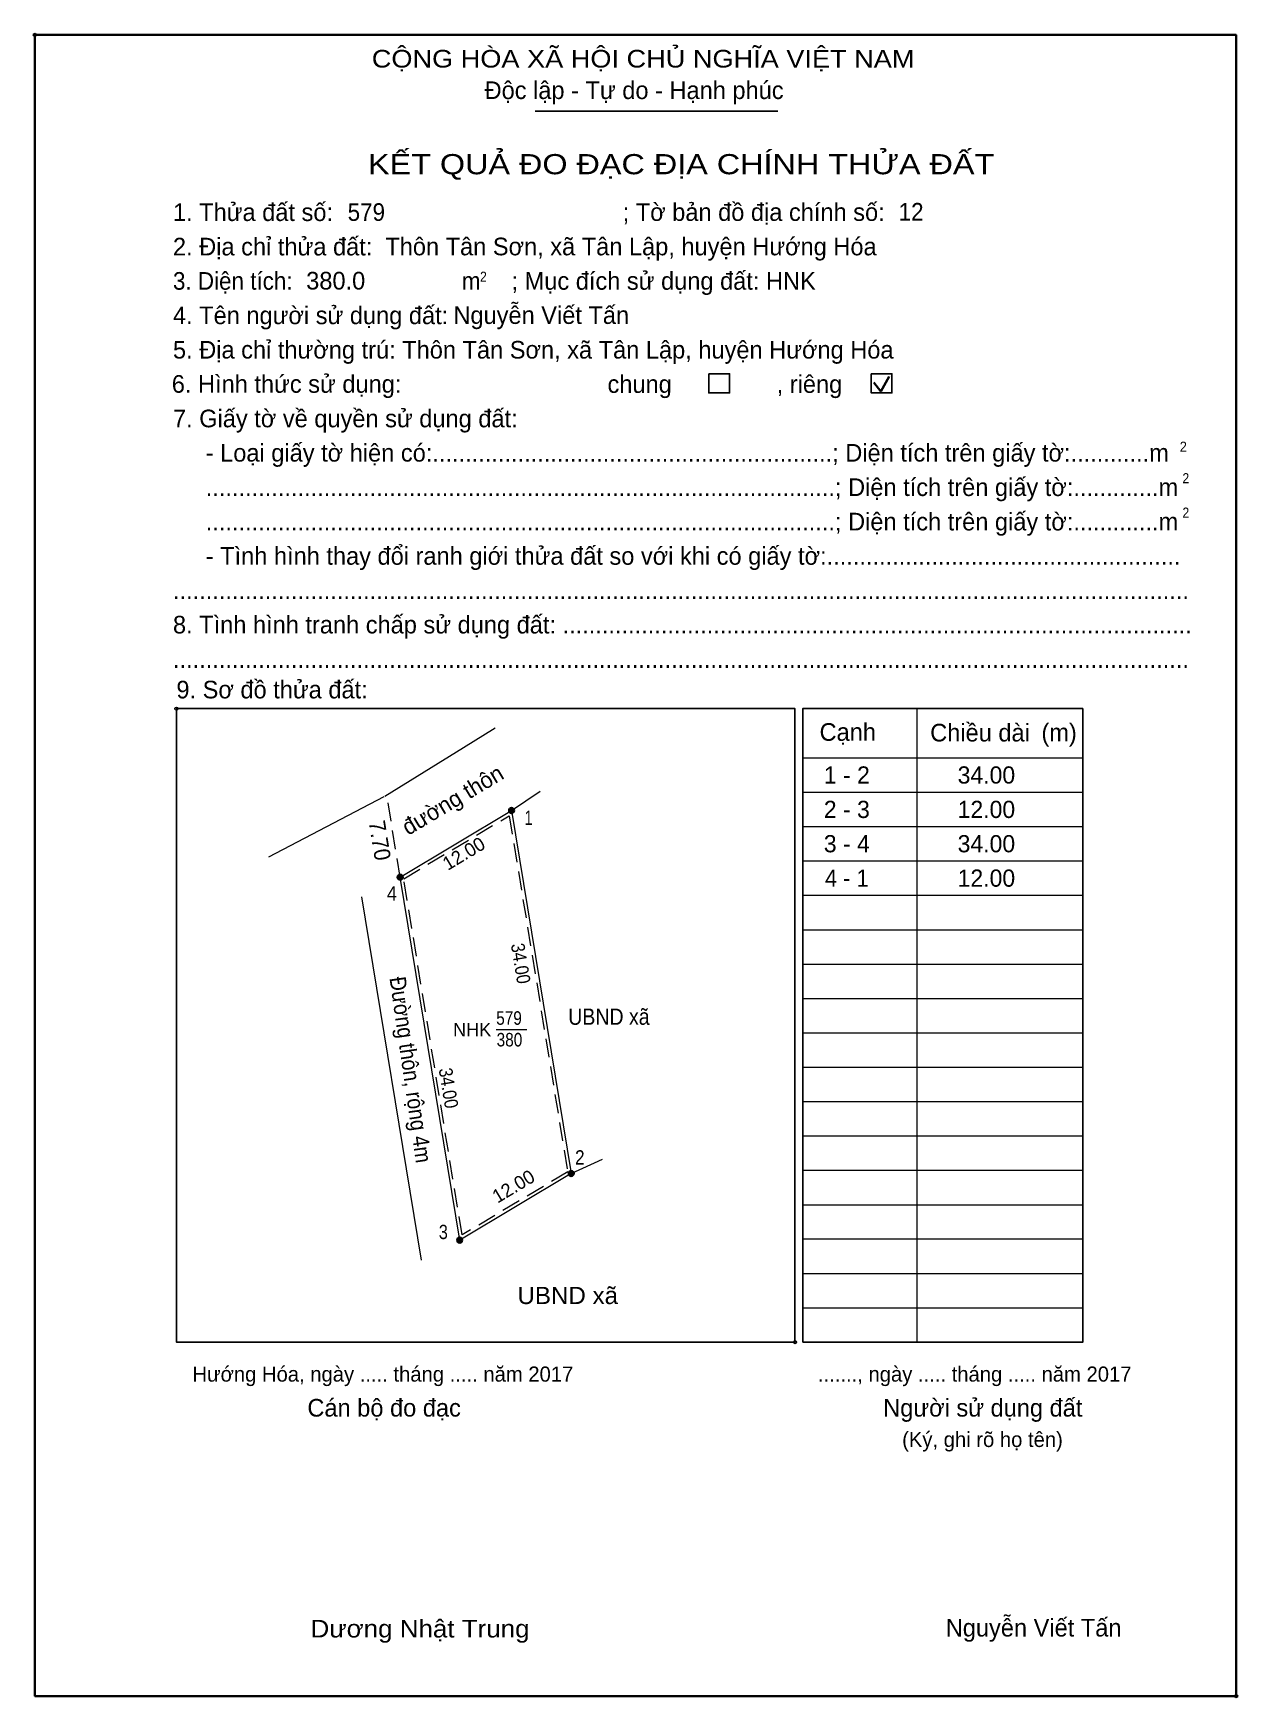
# Model space of a CAD drawing. Header units: metres. Extents: x 548127 to 548744, y 1837687 to 1837841.
# Drawn here: x 548127.3 to 548238.6, y 1837687.1 to 1837840.8 of the extents above; entities that cross this region are included whole.
import ezdxf
from ezdxf.enums import TextEntityAlignment as Align

# ---------------------------------------------------------------- set-up
doc = ezdxf.new("R2010")
doc.units = ezdxf.units.M
doc.header["$LTSCALE"] = 0.58
doc.header["$PDMODE"] = 32
doc.header["$PDSIZE"] = 0.29
doc.linetypes.add('MEDIUM_DASHED', pattern=[4.5, 3, -1.5])
for name, color, linetype, lineweight in [('1', 7, 'Continuous', 13), ('10', 7, 'Continuous', 13), ('11', 7, 'Continuous', 25), ('2', 7, 'Continuous', 35), ('27', 7, 'Continuous', 13), ('50', 7, 'Continuous', 25), ('63', 7, 'Continuous', 13)]:
    doc.layers.add(name, color=color, linetype=linetype, lineweight=lineweight)
for name, color, linetype in [('15', 7, 'Continuous'), ('36', 7, 'Continuous'), ('48', 7, 'Continuous'), ('52', 7, 'Continuous'), ('6', 7, 'Continuous'), ('9', 7, 'Continuous')]:
    doc.layers.add(name, color=color, linetype=linetype)

msp = doc.modelspace()

# ---------------------------------------------------------------- texts
at = {"layer": '1'}
for s, height, width, p in [('CỘNG HÒA XÃ HỘI CHỦ NGHĨA VIỆT NAM', 1.63, 1.15, (548158.59, 1837837.68)), ('3. Diện tích:', 1.63, 0.95, (548140.22, 1837817.15)), ('m', 1.63, 0.95, (548166.91, 1837817.15)), ('2', 0.9315, 0.9, (548168.59, 1837817.89)), ('2', 0.9315, 0.95, (548233.24, 1837802.18)), ('2', 0.9315, 0.9, (548233.49, 1837799.27)), ('2', 0.9315, 0.9, (548233.49, 1837796.09)), ('Dương Nhật Trung', 1.63, 1.1, (548152.93, 1837692.62))]:
    msp.add_text(s, height=height, dxfattribs=dict(at, width=width)).set_placement(p)
for s, height, p in [('Độc lập - Tự do - Hạnh phúc', 1.63, (548169.01, 1837834.77)), ('1. Thửa đất số:', 1.63, (548140.22, 1837823.5)), ('; Tờ bản đồ địa chính số:', 1.63, (548181.77, 1837823.51)), ('2. Địa chỉ thửa đất:', 1.63, (548140.22, 1837820.32)), ('; Mục đích sử dụng đất: HNK', 1.63, (548171.5, 1837817.15)), ('4. Tên người sử dụng đất:', 1.63, (548140.22, 1837813.97)), ('5. Địa chỉ thường trú: Thôn Tân Sơn, xã Tân Lập, huyện Hướng Hóa', 1.63, (548140.22, 1837810.79)), ('chung                , riêng', 1.63, (548180.37, 1837807.62)), ('7. Giấy tờ về quyền sử dụng đất:', 1.63, (548140.22, 1837804.44)), ('     - Loại giấy tờ hiện có:.............................................................; Diện tích trên giấy tờ:............m', 1.63, (548140.22, 1837801.27)), ('     ................................................................................................; Diện tích trên giấy tờ:.............m', 1.63, (548140.22, 1837798.09)), ('     ................................................................................................; Diện tích trên giấy tờ:.............m', 1.63, (548140.22, 1837794.91)), ('     - Tình hình thay đổi ranh giới thửa đất so với khi có giấy tờ:......................................................', 1.63, (548140.22, 1837791.74)), ('...........................................................................................................................................................', 1.63, (548140.22, 1837788.56)), ('8. Tình hình tranh chấp sử dụng đất: ................................................................................................', 1.63, (548140.22, 1837785.39)), ('...........................................................................................................................................................', 1.63, (548140.22, 1837782.21)), ('9. Sơ đồ thửa đất:', 1.63, (548140.54, 1837779.39)), ('Cạnh', 1.63, (548199.96, 1837775.47)), ('Chiều dài', 1.63, (548210.18, 1837775.41)), ('(m)', 1.63, (548220.46, 1837775.43)), ('Hướng Hóa, ngày ..... tháng ..... năm 2017', 1.397, (548142.02, 1837716.26)), ('......., ngày ..... tháng ..... năm 2017', 1.397, (548199.81, 1837716.26)), ('Cán bộ đo đạc', 1.63, (548152.64, 1837713.03)), ('Người sử dụng đất', 1.63, (548205.84, 1837713.03)), ('(Ký, ghi rõ họ tên)', 1.397, (548207.59, 1837710.22))]:
    msp.add_text(s, height=height, dxfattribs=at).set_placement(p)
for s, height, width, p in [('KẾT QUẢ ĐO ĐẠC ĐỊA CHÍNH THỬA ĐẤT', 1.863, 1.2, (548187.17, 1837827.82)), ('579', 1.25, 0.85, (548171.27, 1837749.23)), ('380', 1.25, 0.85, (548171.31, 1837747.23))]:
    msp.add_text(s, height=height, dxfattribs=dict(at, width=width)).set_placement(p, align=Align.CENTER)
msp.add_text('NHK', height=1.25, dxfattribs=at).set_placement((548167.865, 1837748.16), align=Align.CENTER)
at = {"layer": '10'}
msp.add_text('đường thôn', height=1.5, rotation=30.841, dxfattribs=at).set_placement((548161.95, 1837766.68))
at = {"layer": '10', "width": 0.95}
msp.add_text('7.70', height=1.5, rotation=279.159, dxfattribs=at).set_placement((548158.3, 1837767.98))
at = {"layer": '15', "width": 0.9}
msp.add_text('Đường thôn, rộng 4m', height=1.5, rotation=278.13, dxfattribs=at).set_placement((548161.4491, 1837744.9761), align=Align.CENTER)
at = {"layer": '36'}
for height, width, p in [(1.5, 0.9, (548180.5, 1837749.23)), (1.588, 1.05, (548176.695, 1837723.43))]:
    msp.add_text('UBND xã', height=height, dxfattribs=dict(at, width=width)).set_placement(p, align=Align.CENTER)
at = {"layer": '48'}
msp.add_text('6. Hình thức sử dụng:', height=1.63, dxfattribs=at).set_placement((548140.11, 1837807.63))
at = {"layer": '52'}
for s, p in [('1 - 2', (548202.48, 1837771.52)), ('34.00', (548215.375, 1837771.52)), ('2 - 3', (548202.48, 1837768.34)), ('12.00', (548215.375, 1837768.34)), ('3 - 4', (548202.48, 1837765.17)), ('34.00', (548215.375, 1837765.17)), ('12.00', (548215.375, 1837761.99))]:
    msp.add_text(s, height=1.588, dxfattribs=at).set_placement(p, align=Align.CENTER)
at = {"layer": '52', "width": 0.95}
msp.add_text('4 - 1', height=1.588, dxfattribs=at).set_placement((548202.48, 1837761.99), align=Align.CENTER)
at = {"layer": '6', "width": 0.95}
for s, p in [('579', (548156.36, 1837823.51)), ('12', (548207.27, 1837823.54))]:
    msp.add_text(s, height=1.63, dxfattribs=at).set_placement(p)
at = {"layer": '6'}
for s, p in [('Thôn Tân Sơn, xã Tân Lập, huyện Hướng Hóa', (548159.84, 1837820.33)), ('380.0', (548152.53, 1837817.17)), ('Nguyễn Viết Tấn', (548166.13, 1837813.99)), ('Nguyễn Viết Tấn', (548211.62, 1837692.71))]:
    msp.add_text(s, height=1.63, dxfattribs=at).set_placement(p)
at = {"layer": '63'}
for rotation, p in [(30.841, (548167.4096, 1837764.5223)), (30.816, (548171.9998, 1837733.7713))]:
    msp.add_text('12.00', height=1.25, rotation=rotation, dxfattribs=at).set_placement(p, align=Align.CENTER)
at = {"layer": '63', "width": 0.9}
for rotation, p in [(279.327, (548171.741, 1837754.7963)), (279.31, (548165.0705, 1837743.2861))]:
    msp.add_text('34.00', height=1.25, rotation=rotation, dxfattribs=at).set_placement(p, align=Align.CENTER)
at = {"layer": '9'}
for s, width, p in [('1', 0.75, (548173.075, 1837767.7)), ('4', 0.95, (548160.45, 1837760.71)), ('2', 0.9, (548177.81, 1837736.32)), ('3', 0.85, (548165.2, 1837729.43))]:
    msp.add_text(s, height=1.323, dxfattribs=dict(at, width=width)).set_placement(p, align=Align.CENTER)

# ---------------------------------------------------------------- hatches: boundary and pattern name
at = {"layer": '11'}
for points in [[(548171.7747, 1837769.03, 1), (548171.2453, 1837769.03, 1)], [(548161.4747, 1837762.88, 1), (548160.9453, 1837762.88, 1)], [(548177.2847, 1837735.48, 1), (548176.7553, 1837735.48, 1)], [(548177.2847, 1837735.48, 1), (548176.7553, 1837735.48, 1)], [(548166.9747, 1837729.33, 1), (548166.4453, 1837729.33, 1)]]:
    msp.add_hatch(color=256, dxfattribs=at).paths.add_polyline_path(points)

# ---------------------------------------------------------------- linework, layer by layer
at = {"layer": '1', "lineweight": 25}
for p, q in [((548173.67, 1837833.66), (548196.12, 1837833.66)), ((548224.29, 1837719.91), (548224.29, 1837778.47))]:
    msp.add_line(p, q, dxfattribs=at)
at = {"layer": '1', "lineweight": 35}
for p, q in [((548205.61, 1837807.75), (548206.38, 1837809.13)), ((548204.98, 1837808.57), (548205.61, 1837807.75))]:
    msp.add_line(p, q, dxfattribs=at)
at = {"layer": '1'}
for p, q in [((548208.94, 1837778.47), (548208.94, 1837719.91)), ((548198.43, 1837773.9), (548216.21, 1837773.9)), ((548216.21, 1837773.9), (548224.29, 1837773.9)), ((548198.43, 1837770.72), (548216.21, 1837770.72)), ((548216.21, 1837770.72), (548224.29, 1837770.72)), ((548198.43, 1837767.55), (548216.21, 1837767.55)), ((548216.21, 1837767.55), (548224.29, 1837767.55)), ((548198.43, 1837764.37), (548216.21, 1837764.37)), ((548216.21, 1837764.37), (548224.29, 1837764.37)), ((548198.43, 1837761.2), (548216.21, 1837761.2)), ((548216.21, 1837761.2), (548224.29, 1837761.2)), ((548198.43, 1837758.02), (548216.21, 1837758.02)), ((548216.21, 1837758.02), (548224.29, 1837758.02)), ((548198.43, 1837754.84), (548216.21, 1837754.84)), ((548216.21, 1837754.84), (548224.29, 1837754.84)), ((548198.43, 1837751.67), (548216.21, 1837751.67)), ((548216.21, 1837751.67), (548224.29, 1837751.67)), ((548198.43, 1837748.49), (548216.21, 1837748.49)), ((548216.21, 1837748.49), (548224.29, 1837748.49)), ((548198.43, 1837745.32), (548216.21, 1837745.32)), ((548216.21, 1837745.32), (548224.29, 1837745.32)), ((548198.43, 1837742.14), (548216.21, 1837742.14)), ((548216.21, 1837742.14), (548224.29, 1837742.14)), ((548198.43, 1837738.96), (548216.21, 1837738.96)), ((548216.21, 1837738.96), (548224.29, 1837738.96)), ((548198.43, 1837735.79), (548216.21, 1837735.79)), ((548216.21, 1837735.79), (548224.29, 1837735.79)), ((548198.43, 1837732.61), (548216.21, 1837732.61)), ((548216.21, 1837732.61), (548224.29, 1837732.61)), ((548198.43, 1837729.44), (548216.21, 1837729.44)), ((548216.21, 1837729.44), (548224.29, 1837729.44)), ((548198.43, 1837726.26), (548216.21, 1837726.26)), ((548216.21, 1837726.26), (548224.29, 1837726.26)), ((548198.43, 1837723.08), (548216.21, 1837723.08)), ((548216.21, 1837723.08), (548224.29, 1837723.08))]:
    msp.add_line(p, q, dxfattribs=at)
at = {"layer": '1', "lineweight": 25}
msp.add_lwpolyline([(548140.54, 1837778.45), (548197.69, 1837778.45), (548197.69, 1837719.91), (548140.54, 1837719.91)], close=True, dxfattribs=at)
msp.add_lwpolyline([(548224.29, 1837778.47), (548198.43, 1837778.47), (548198.43, 1837719.91), (548224.29, 1837719.91), (548224.29, 1837720.48)], dxfattribs=at)
at = {"layer": '1'}
msp.add_lwpolyline([(548171.51, 1837769.03), (548177.02, 1837735.48), (548166.71, 1837729.33), (548161.21, 1837762.88)], close=True, dxfattribs=at)
for p in [(548127.46, 1837840.7), (548140.54, 1837778.45), (548197.69, 1837719.91), (548238.45, 1837687.2)]:
    msp.add_point(p, dxfattribs=at)
at = {"layer": '10'}
for p, q in [((548167.06, 1837774.85), (548170, 1837776.66)), ((548159.79, 1837770.36), (548167.06, 1837774.85)), ((548149.09, 1837764.75), (548159.72, 1837770.32)), ((548157.65, 1837761.06), (548163.16, 1837727.49))]:
    msp.add_line(p, q, dxfattribs=at)
at = {"layer": '10', "linetype": 'MEDIUM_DASHED'}
msp.add_line((548161.21, 1837762.88), (548159.98, 1837770.48), dxfattribs=at)
at = {"layer": '10'}
msp.add_lwpolyline([(548177.02, 1837735.48), (548166.71, 1837729.33), (548161.21, 1837762.88), (548171.51, 1837769.03)], close=True, dxfattribs=at)
at = {"layer": '10', "linetype": 'MEDIUM_DASHED'}
msp.add_lwpolyline([(548176.69, 1837735.63), (548166.93, 1837729.81), (548161.54, 1837762.73), (548171.29, 1837768.55)], close=True, dxfattribs=at)
at = {"layer": '11'}
for centre in [(548171.51, 1837769.03), (548161.21, 1837762.88), (548177.02, 1837735.48), (548177.02, 1837735.48), (548166.71, 1837729.33)]:
    msp.add_circle(centre, 0.2647, dxfattribs=at)
at = {"layer": '2'}
msp.add_lwpolyline([(548127.46, 1837840.7), (548238.44, 1837840.7), (548238.44, 1837687.2), (548127.46, 1837687.2)], close=True, dxfattribs=at)
at = {"layer": '27'}
for p, q in [((548171.51, 1837769.03), (548174.14, 1837770.81)), ((548177.02, 1837735.48), (548179.9, 1837736.83))]:
    msp.add_line(p, q, dxfattribs=at)
at = {"layer": '50'}
for points in [[(548189.73, 1837809.39), (548191.64, 1837809.39), (548191.64, 1837807.62), (548189.73, 1837807.62)], [(548204.73, 1837809.39), (548206.64, 1837809.39), (548206.64, 1837807.62), (548204.73, 1837807.62)]]:
    msp.add_lwpolyline(points, close=True, dxfattribs=at)
at = {"layer": '63'}
msp.add_line((548170.09, 1837748.8), (548172.9, 1837748.8), dxfattribs=at)

msp.set_redraw_order([(e.dxf.handle, doc.entitydb.next_handle()) for e in msp.query("TEXT MTEXT ATTDEF DIMENSION ARC_DIMENSION")])  # texts and dimensions are drawn at this point

doc.saveas('drawing.dxf')
